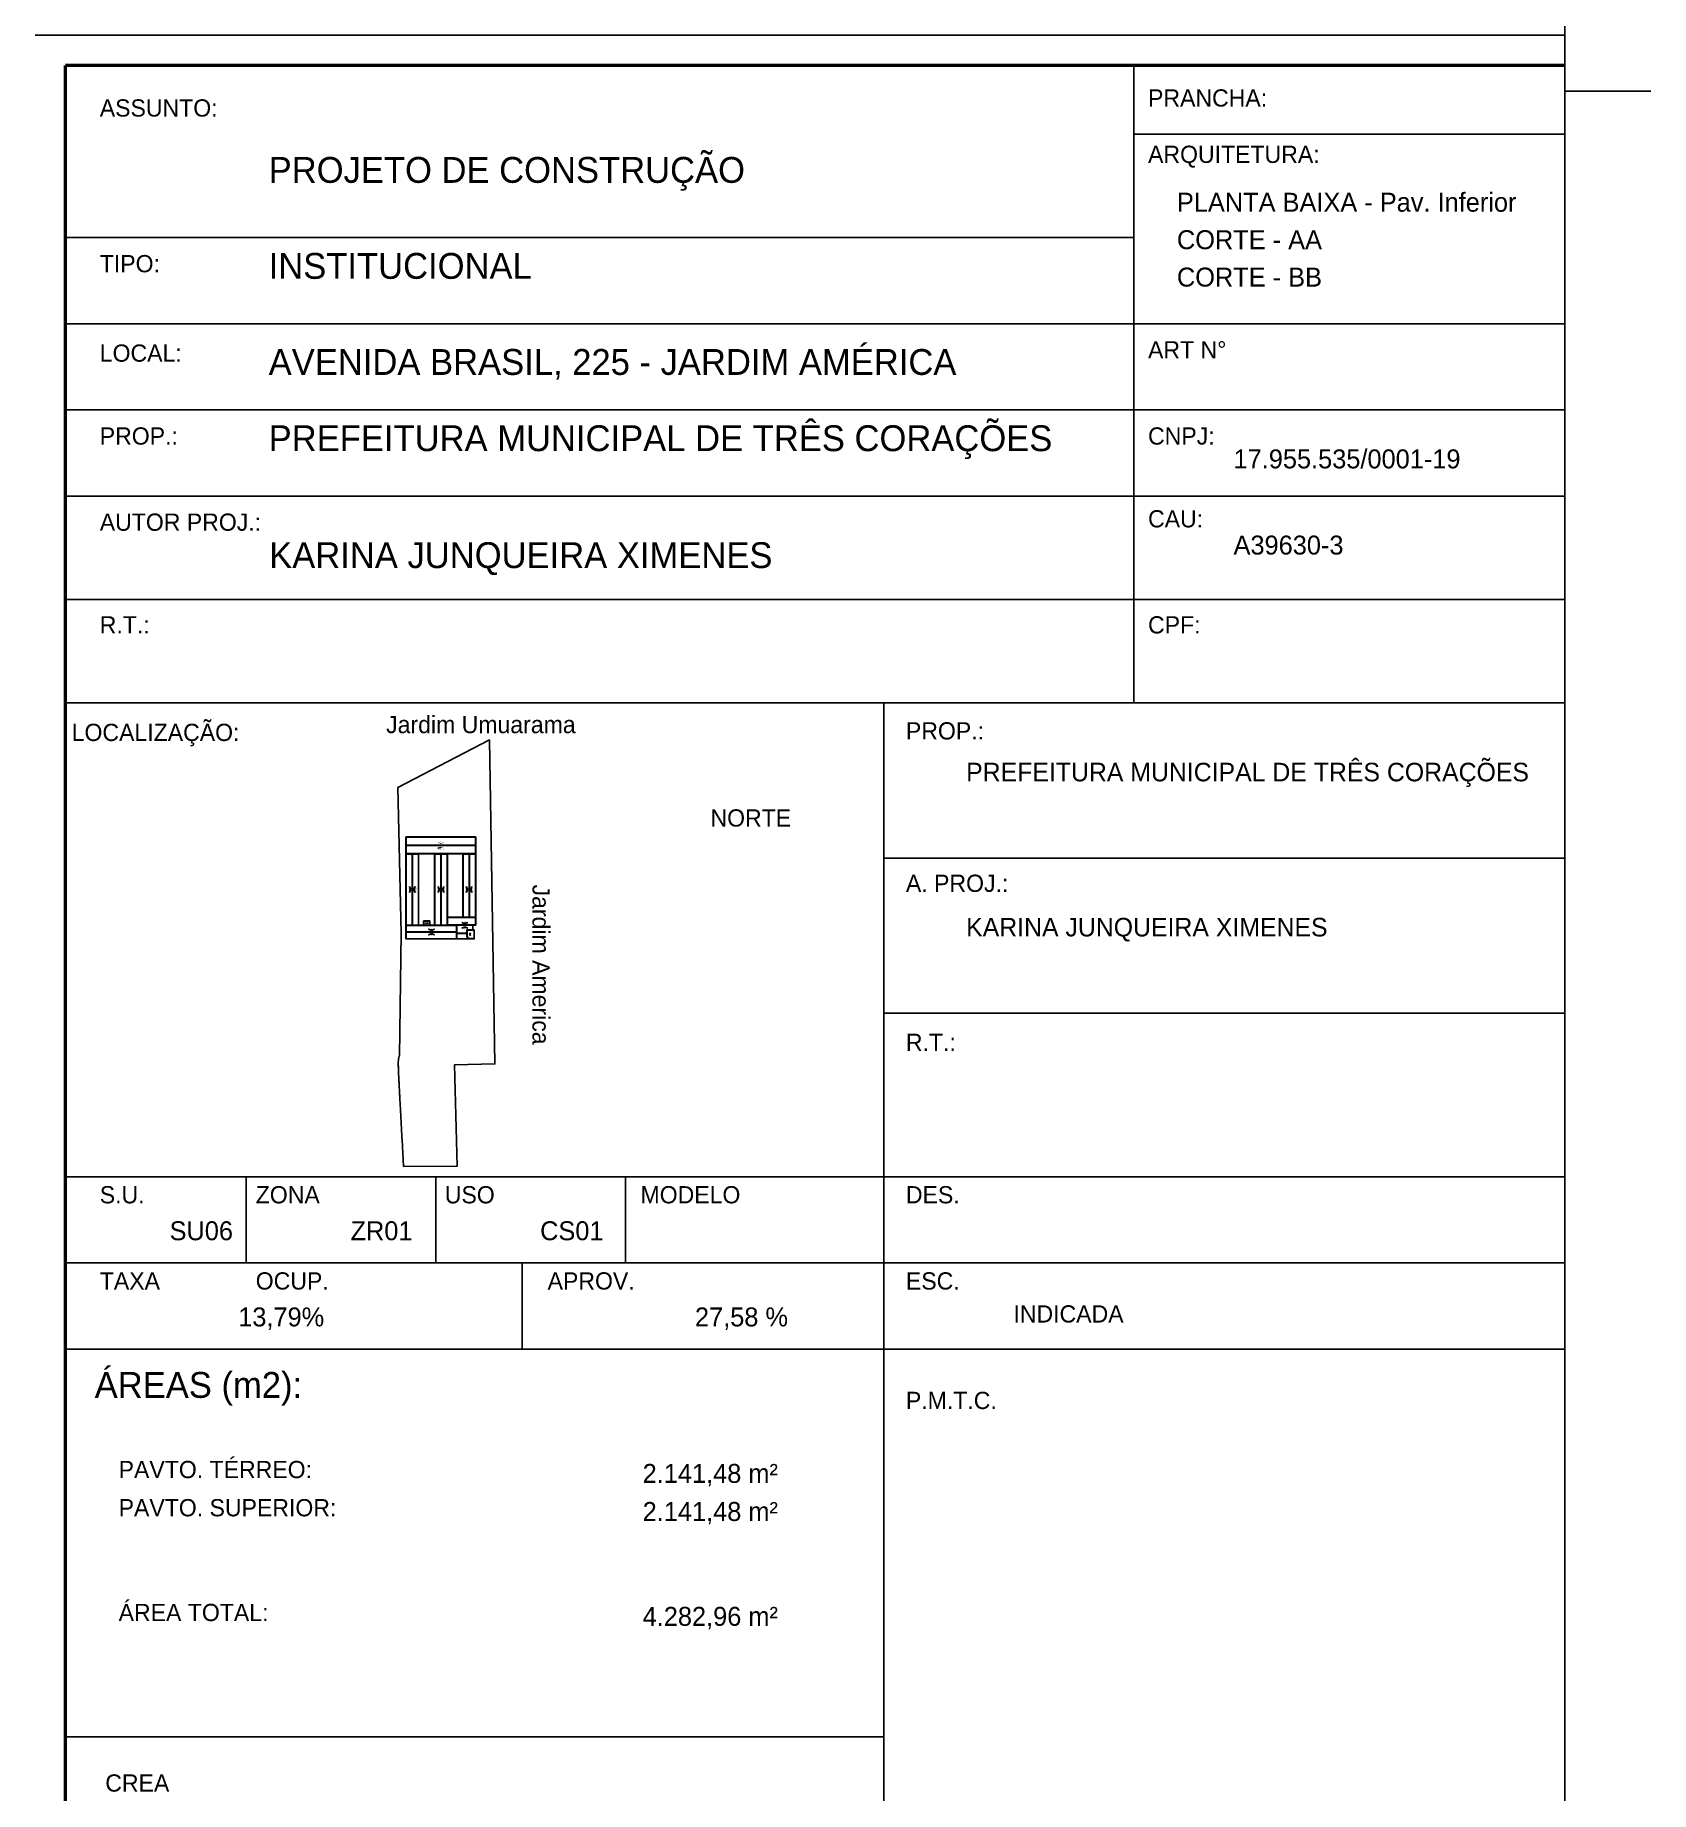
# Model space of a CAD drawing. Header units: metres. Extents: x -999 to 3200, y -1400 to 5056.
# Drawn here: x 1367.18 to 1385.93, y 4712.13 to 4732.51 of the extents above; entities that cross this region are included whole.
import ezdxf

# ---------------------------------------------------------------- set-up
doc = ezdxf.new("R2010")
doc.units = ezdxf.units.M
for name, color, linetype, true_color in [('0.4', 7, 'Continuous', 0x000008), ('0.8', 7, 'Continuous', 0x000008), ('1', 7, 'Continuous', 0x000001), ('LINHAS', 7, 'Continuous', 0x000002), ('S2MARGF', 7, 'Continuous', 0x000004), ('S2MARGG', 7, 'Continuous', 0x00000d), ('TEXTO', 7, 'Continuous', 0x000008)]:
    doc.layers.add(name, color=color, linetype=linetype, true_color=true_color)

msp = doc.modelspace()

# ---------------------------------------------------------------- texts
at = {"color": 7}
for s, p in [('17.955.535/0001-19', (1381.083, 4727.485)), ('A39630-3', (1381.083, 4726.485))]:
    msp.add_text(s, height=0.22, dxfattribs=at).set_placement(p)
at = {"layer": '1', "color": 8}
for insert, char_height, width, attachment_point, rotation in [((1371.884, 4723.142), 0.00565, 0.09818, 2, 180), ((1371.884, 4723.077), 0.00565, 0.09818, 8, 180), ((1371.52, 4722.596), 0.00565, 0.09818, 2, 270), ((1371.585, 4722.596), 0.00565, 0.09818, 8, 270), ((1371.853, 4722.596), 0.00565, 0.09818, 2, 270), ((1371.919, 4722.596), 0.00565, 0.09818, 8, 270), ((1372.179, 4722.596), 0.00565, 0.09818, 2, 270), ((1372.244, 4722.596), 0.00565, 0.09818, 8, 270), ((1371.72, 4722.208), 0.00285, 0.04945, 2, 180), ((1371.774, 4722.137), 0.00565, 0.09818, 2, 180), ((1372.162, 4722.215), 0.00565, 0.09818, 2, 180), ((1372.162, 4722.15), 0.00565, 0.09818, 8, 180), ((1372.226, 4722.077), 0.00296, 0.05142, 8, 270), ((1371.774, 4722.072), 0.00565, 0.09818, 8, 180)]:
    msp.add_mtext('TELHA METALICA\\Pi = 10%', dxfattribs=dict(at, insert=insert, char_height=char_height, width=width, attachment_point=attachment_point, rotation=rotation))
at = {"layer": 'TEXTO', "color": 7}
for s, height, p in [('PRANCHA:', 0.2, (1380.091, 4731.684)), ('ASSUNTO:', 0.2, (1367.926, 4731.568)), ('PROJETO DE CONSTRUÇÃO', 0.3, (1369.886, 4730.799)), ('ARQUITETURA:', 0.2, (1380.091, 4731.03)), ('PLANTA BAIXA - Pav. Inferior', 0.22, (1380.426, 4730.464)), ('CORTE - AA ', 0.22, (1380.426, 4730.029)), ('TIPO:', 0.2, (1367.926, 4729.761)), ('INSTITUCIONAL', 0.3, (1369.886, 4729.685)), ('CORTE - BB', 0.22, (1380.426, 4729.595)), ('LOCAL:', 0.2, (1367.926, 4728.723)), ('AVENIDA BRASIL, 225 - JARDIM AMÉRICA', 0.3, (1369.886, 4728.57)), ('ART N%%d', 0.2, (1380.091, 4728.761)), ('PREFEITURA MUNICIPAL DE TRÊS CORAÇÕES', 0.3, (1369.886, 4727.685)), ('PROP.:', 0.2, (1367.926, 4727.761)), ('CNPJ:', 0.2, (1380.091, 4727.761)), ('CAU:', 0.2, (1380.091, 4726.8)), ('AUTOR PROJ.:', 0.2, (1367.926, 4726.761)), ('KARINA JUNQUEIRA XIMENES ', 0.3, (1369.892, 4726.328)), ('R.T.:', 0.2, (1367.926, 4725.569)), ('CPF:', 0.2, (1380.091, 4725.569)), ('LOCALIZAÇÃO:', 0.2, (1367.6, 4724.321)), ('Jardim Umuarama', 0.2, (1371.249, 4724.412, -0.001)), ('PROP.:', 0.2, (1377.281, 4724.339)), ('PREFEITURA MUNICIPAL DE TRÊS CORAÇÕES', 0.21546, (1377.98, 4723.853)), ('NORTE', 0.2, (1375.013, 4723.328)), ('A. PROJ.:', 0.2, (1377.281, 4722.57)), ('KARINA JUNQUEIRA XIMENES', 0.21546, (1377.98, 4722.053)), ('R.T.:', 0.2, (1377.281, 4720.724)), ('S.U.', 0.2, (1367.926, 4718.955)), ('ZONA', 0.2, (1369.736, 4718.955)), ('USO', 0.2, (1371.93, 4718.955)), ('MODELO', 0.2, (1374.201, 4718.955)), ('DES.', 0.2, (1377.281, 4718.955)), ('SU06', 0.22, (1368.736, 4718.527)), ('ZR01', 0.22, (1370.836, 4718.527)), ('CS01', 0.22, (1373.036, 4718.527)), ('TAXA', 0.2, (1367.926, 4717.955)), ('OCUP.', 0.2, (1369.736, 4717.955)), ('APROV.', 0.2, (1373.123, 4717.955)), ('ESC.', 0.2, (1377.281, 4717.955)), ('13,79%%%', 0.22, (1369.533, 4717.527)), ('13,79%%%', 0.22, (1369.533, 4717.527)), ('27,58 %%%', 0.22, (1374.833, 4717.527)), ('INDICADA', 0.2, (1378.529, 4717.572)), ('ÁREAS (m2):', 0.3, (1367.867, 4716.698)), ('P.M.T.C.', 0.2, (1377.281, 4716.568)), ('PAVTO. TÉRREO:', 0.2, (1368.145, 4715.766)), ('2.141,48 m²', 0.22, (1374.226, 4715.711)), ('PAVTO. SUPERIOR:', 0.2, (1368.145, 4715.323)), ('2.141,48 m²', 0.22, (1374.226, 4715.269)), ('ÁREA TOTAL: ', 0.2, (1368.145, 4714.107)), ('4.282,96 m²', 0.22, (1374.226, 4714.052)), ('CREA', 0.2, (1367.99, 4712.128))]:
    msp.add_text(s, height=height, dxfattribs=at).set_placement(p)
msp.add_text('Jardim America', height=0.2, rotation=270, dxfattribs=at).set_placement((1372.947, 4722.655, -0.001))

# ---------------------------------------------------------------- hatches: boundary and pattern name
at = {"layer": '0.4'}
h = msp.add_hatch(dxfattribs=at)
h.set_pattern_fill('ANSI31', color=8)
h.paths.add_polyline_path([(1372.287, 4723.014), (1372.287, 4723.108), (1371.481, 4723.108), (1371.481, 4723.014), (1372.287, 4723.014)])
h.paths.add_polyline_path([(1372.287, 4723.111), (1372.287, 4723.205), (1371.481, 4723.205), (1371.481, 4723.111), (1372.287, 4723.111)])
h.paths.add_polyline_path([(1372.287, 4722.187), (1372.287, 4722.272), (1371.96, 4722.272), (1371.96, 4722.187), (1372.287, 4722.187)])
h.paths.add_polyline_path([(1372.196, 4722.216), (1372.162, 4722.199), (1372.127, 4722.216), (1372.162, 4722.207), (1372.196, 4722.216)])
h.paths.add_polyline_path([(1372.254, 4722.128), (1372.254, 4722.183), (1372.07, 4722.183), (1372.07, 4722.089), (1372.187, 4722.089), (1372.187, 4722.128), (1372.254, 4722.128)])
h.paths.add_polyline_path([(1372.067, 4722.105), (1372.067, 4722.181), (1371.96, 4722.181), (1371.481, 4722.181), (1371.481, 4722.105), (1372.067, 4722.105)])
h.paths.add_polyline_path([(1371.809, 4722.138), (1371.774, 4722.12), (1371.74, 4722.138), (1371.774, 4722.129), (1371.809, 4722.138)])
h.paths.add_polyline_path([(1371.481, 4722.102), (1371.481, 4722.026), (1372.067, 4722.026), (1372.067, 4722.102), (1371.481, 4722.102)])
h.paths.add_polyline_path([(1371.809, 4722.071), (1371.774, 4722.08), (1371.74, 4722.071), (1371.774, 4722.088), (1371.809, 4722.071)])
h.paths.add_polyline_path([(1372.197, 4722.214), (1372.127, 4722.214), (1372.127, 4722.232), (1372.197, 4722.232), (1372.197, 4722.214), (1372.197, 4722.214)])
h.paths.add_polyline_path([(1372.197, 4722.135), (1372.127, 4722.135), (1372.127, 4722.153), (1372.197, 4722.153), (1372.197, 4722.135)])
h.paths.add_polyline_path([(1371.809, 4722.135), (1371.739, 4722.135), (1371.739, 4722.154), (1371.809, 4722.154), (1371.809, 4722.135)])
h.paths.add_polyline_path([(1371.809, 4722.057), (1371.739, 4722.057), (1371.739, 4722.075), (1371.809, 4722.075), (1371.809, 4722.057)])
h.paths.add_polyline_path([(1371.919, 4723.062), (1371.849, 4723.062), (1371.849, 4723.081), (1371.919, 4723.081), (1371.919, 4723.062)])
h.paths.add_polyline_path([(1371.919, 4723.141), (1371.849, 4723.141), (1371.849, 4723.159), (1371.919, 4723.159), (1371.919, 4723.141)])
h = msp.add_hatch(dxfattribs=at)
h.set_pattern_fill('ANSI31', color=8)
h.paths.add_polyline_path([(1372.287, 4722.275), (1372.287, 4723.009), (1372.216, 4723.009), (1372.216, 4722.275), (1372.287, 4722.275)])
h.paths.add_polyline_path([(1372.245, 4722.631), (1372.237, 4722.596), (1372.245, 4722.562), (1372.228, 4722.596), (1372.245, 4722.631)])
h.paths.add_polyline_path([(1372.213, 4722.275), (1372.213, 4723.009), (1372.143, 4723.009), (1372.143, 4722.275), (1372.213, 4722.275)])
h.paths.add_polyline_path([(1372.178, 4722.631), (1372.196, 4722.596), (1372.178, 4722.562), (1372.187, 4722.596), (1372.178, 4722.631)])
h.paths.add_polyline_path([(1371.958, 4722.183), (1371.958, 4723.009), (1371.888, 4723.009), (1371.888, 4722.183), (1371.958, 4722.183)])
h.paths.add_polyline_path([(1371.92, 4722.562), (1371.902, 4722.596), (1371.92, 4722.631), (1371.911, 4722.596), (1371.92, 4722.562)])
h.paths.add_polyline_path([(1371.884, 4722.183), (1371.884, 4723.009), (1371.814, 4723.009), (1371.814, 4722.183), (1371.884, 4722.183)])
h.paths.add_polyline_path([(1371.852, 4722.562), (1371.861, 4722.596), (1371.852, 4722.631), (1371.87, 4722.596), (1371.852, 4722.562)])
h.paths.add_polyline_path([(1371.624, 4722.183), (1371.624, 4723.009), (1371.554, 4723.009), (1371.554, 4722.183), (1371.624, 4722.183)])
h.paths.add_polyline_path([(1371.586, 4722.562), (1371.568, 4722.596), (1371.586, 4722.631), (1371.577, 4722.596), (1371.586, 4722.562)])
h.paths.add_polyline_path([(1371.551, 4722.183), (1371.551, 4723.009), (1371.481, 4723.009), (1371.481, 4722.183), (1371.551, 4722.183)])
h.paths.add_polyline_path([(1371.519, 4722.562), (1371.528, 4722.596), (1371.519, 4722.631), (1371.536, 4722.596), (1371.519, 4722.562)])
h.paths.add_polyline_path([(1372.269, 4722.028), (1372.269, 4722.126), (1372.191, 4722.126), (1372.191, 4722.058), (1372.191, 4722.055), (1372.191, 4722.052), (1372.192, 4722.05), (1372.193, 4722.047), (1372.194, 4722.044), (1372.195, 4722.042), (1372.197, 4722.04), (1372.198, 4722.038), (1372.2, 4722.036), (1372.202, 4722.034), (1372.205, 4722.032), (1372.207, 4722.031), (1372.21, 4722.03), (1372.212, 4722.029), (1372.215, 4722.028), (1372.218, 4722.028), (1372.22, 4722.028), (1372.269, 4722.028)])
h.paths.add_polyline_path([(1372.227, 4722.095), (1372.222, 4722.077), (1372.227, 4722.059), (1372.218, 4722.077), (1372.227, 4722.095)])
h.paths.add_polyline_path([(1372.241, 4722.631), (1372.241, 4722.561), (1372.263, 4722.561), (1372.263, 4722.631), (1372.241, 4722.631)])
h.paths.add_polyline_path([(1372.161, 4722.631), (1372.161, 4722.561), (1372.182, 4722.561), (1372.182, 4722.631), (1372.161, 4722.631)])
h.paths.add_polyline_path([(1371.916, 4722.631), (1371.916, 4722.561), (1371.937, 4722.561), (1371.937, 4722.631), (1371.916, 4722.631)])
h.paths.add_polyline_path([(1371.835, 4722.631), (1371.835, 4722.561), (1371.856, 4722.561), (1371.856, 4722.631), (1371.835, 4722.631), (1371.835, 4722.631)])
h.paths.add_polyline_path([(1371.582, 4722.631), (1371.582, 4722.561), (1371.603, 4722.561), (1371.603, 4722.631), (1371.582, 4722.631)])
h.paths.add_polyline_path([(1371.502, 4722.631), (1371.502, 4722.561), (1371.523, 4722.561), (1371.523, 4722.631), (1371.502, 4722.631), (1371.502, 4722.631)])
h.paths.add_polyline_path([(1372.225, 4722.095), (1372.225, 4722.059), (1372.236, 4722.059), (1372.236, 4722.095), (1372.225, 4722.095), (1372.225, 4722.095)])
at = {"layer": '0.8'}
h = msp.add_hatch(dxfattribs=at)
h.set_pattern_fill('ANSI31', color=8)
h.paths.add_polyline_path([(1371.753, 4722.232), (1371.686, 4722.232), (1371.686, 4722.183), (1371.753, 4722.183), (1371.753, 4722.232)])
h.paths.add_polyline_path([(1371.737, 4722.207), (1371.702, 4722.207), (1371.702, 4722.217), (1371.737, 4722.217), (1371.737, 4722.207), (1371.737, 4722.207)])
at = {"layer": '1'}
h = msp.add_hatch(color=8, dxfattribs=at)
h.dxf.hatch_style = 1
h.paths.add_polyline_path([(1371.884, 4723.135), (1371.849, 4723.143), (1371.884, 4723.126), (1371.919, 4723.143), (1371.884, 4723.135)])
h = msp.add_hatch(color=8, dxfattribs=at)
h.dxf.hatch_style = 1
h.paths.add_polyline_path([(1371.884, 4723.085), (1371.849, 4723.076), (1371.884, 4723.094), (1371.919, 4723.076), (1371.884, 4723.085)])
h = msp.add_hatch(color=8, dxfattribs=at)
h.dxf.hatch_style = 1
h.paths.add_polyline_path([(1371.528, 4722.596), (1371.519, 4722.562), (1371.536, 4722.596), (1371.519, 4722.631), (1371.528, 4722.596)])
h = msp.add_hatch(color=8, dxfattribs=at)
h.dxf.hatch_style = 1
h.paths.add_polyline_path([(1371.577, 4722.596), (1371.586, 4722.562), (1371.568, 4722.596), (1371.586, 4722.631), (1371.577, 4722.596)])
h = msp.add_hatch(color=8, dxfattribs=at)
h.dxf.hatch_style = 1
h.paths.add_polyline_path([(1371.861, 4722.596), (1371.852, 4722.562), (1371.87, 4722.596), (1371.852, 4722.631), (1371.861, 4722.596)])
h = msp.add_hatch(color=8, dxfattribs=at)
h.dxf.hatch_style = 1
h.paths.add_polyline_path([(1371.911, 4722.596), (1371.92, 4722.562), (1371.902, 4722.596), (1371.92, 4722.631), (1371.911, 4722.596)])
h = msp.add_hatch(color=8, dxfattribs=at)
h.dxf.hatch_style = 1
h.paths.add_polyline_path([(1372.187, 4722.596), (1372.178, 4722.562), (1372.196, 4722.596), (1372.178, 4722.631), (1372.187, 4722.596)])
h = msp.add_hatch(color=8, dxfattribs=at)
h.dxf.hatch_style = 1
h.paths.add_polyline_path([(1372.237, 4722.596), (1372.245, 4722.562), (1372.228, 4722.596), (1372.245, 4722.631), (1372.237, 4722.596)])
h = msp.add_hatch(color=8, dxfattribs=at)
h.dxf.hatch_style = 1
h.paths.add_polyline_path([(1371.72, 4722.204), (1371.702, 4722.209), (1371.72, 4722.2), (1371.737, 4722.209), (1371.72, 4722.204)])
h = msp.add_hatch(color=8, dxfattribs=at)
h.dxf.hatch_style = 1
h.paths.add_polyline_path([(1371.774, 4722.129), (1371.74, 4722.138), (1371.774, 4722.12), (1371.809, 4722.138), (1371.774, 4722.129)])
h = msp.add_hatch(color=8, dxfattribs=at)
h.dxf.hatch_style = 1
h.paths.add_polyline_path([(1371.774, 4722.08), (1371.74, 4722.071), (1371.774, 4722.088), (1371.809, 4722.071), (1371.774, 4722.08)])
h = msp.add_hatch(color=8, dxfattribs=at)
h.dxf.hatch_style = 1
h.paths.add_polyline_path([(1372.162, 4722.207), (1372.127, 4722.216), (1372.162, 4722.199), (1372.196, 4722.216), (1372.162, 4722.207)])
h = msp.add_hatch(color=8, dxfattribs=at)
h.dxf.hatch_style = 1
h.paths.add_polyline_path([(1372.162, 4722.158), (1372.127, 4722.149), (1372.162, 4722.166), (1372.196, 4722.149), (1372.162, 4722.158)])
h = msp.add_hatch(color=8, dxfattribs=at)
h.dxf.hatch_style = 1
h.paths.add_polyline_path([(1372.222, 4722.077), (1372.227, 4722.059), (1372.218, 4722.077), (1372.227, 4722.095), (1372.222, 4722.077)])

# ---------------------------------------------------------------- linework, layer by layer
at = {"layer": '1', "color": 8}
for p, q in [((1371.479, 4723.207), (1372.289, 4723.207)), ((1371.479, 4723.012), (1371.479, 4723.207)), ((1371.481, 4723.205), (1372.287, 4723.205)), ((1371.481, 4723.014), (1371.481, 4723.205)), ((1372.287, 4723.111), (1371.481, 4723.111)), ((1372.287, 4723.109), (1371.481, 4723.109)), ((1372.287, 4723.108), (1371.481, 4723.108)), ((1372.287, 4723.205), (1372.287, 4723.014)), ((1372.289, 4723.207), (1372.289, 4723.012)), ((1372.289, 4723.012), (1371.479, 4723.012)), ((1372.287, 4723.014), (1371.481, 4723.014)), ((1371.624, 4723.009), (1371.481, 4723.009)), ((1371.481, 4723.009), (1371.481, 4722.183)), ((1371.551, 4723.009), (1371.551, 4722.183)), ((1371.552, 4723.009), (1371.552, 4722.183)), ((1371.554, 4723.009), (1371.554, 4722.183)), ((1371.624, 4722.183), (1371.624, 4723.009)), ((1371.958, 4723.009), (1371.814, 4723.009)), ((1371.814, 4723.009), (1371.814, 4722.183)), ((1371.849, 4723.076), (1371.884, 4723.085)), ((1371.884, 4723.009), (1371.884, 4722.183)), ((1371.886, 4723.009), (1371.886, 4722.183)), ((1371.888, 4723.009), (1371.888, 4722.183)), ((1371.958, 4722.183), (1371.958, 4723.009)), ((1372.287, 4723.009), (1372.143, 4723.009)), ((1372.143, 4723.009), (1372.143, 4722.275)), ((1372.213, 4723.009), (1372.213, 4722.275)), ((1372.215, 4723.009), (1372.215, 4722.275)), ((1372.216, 4723.009), (1372.216, 4722.275)), ((1372.287, 4722.275), (1372.287, 4723.009)), ((1371.528, 4722.596), (1371.519, 4722.631)), ((1371.536, 4722.596), (1371.519, 4722.631)), ((1371.519, 4722.562), (1371.528, 4722.596)), ((1371.536, 4722.596), (1371.519, 4722.562)), ((1371.568, 4722.596), (1371.586, 4722.631)), ((1371.568, 4722.596), (1371.586, 4722.562)), ((1371.577, 4722.596), (1371.586, 4722.631)), ((1371.586, 4722.562), (1371.577, 4722.596)), ((1371.861, 4722.596), (1371.852, 4722.631)), ((1371.87, 4722.596), (1371.852, 4722.631)), ((1371.852, 4722.562), (1371.861, 4722.596)), ((1371.87, 4722.596), (1371.852, 4722.562)), ((1371.902, 4722.596), (1371.92, 4722.631)), ((1371.902, 4722.596), (1371.92, 4722.562)), ((1371.911, 4722.596), (1371.92, 4722.631)), ((1371.92, 4722.562), (1371.911, 4722.596)), ((1372.187, 4722.596), (1372.178, 4722.631)), ((1372.196, 4722.596), (1372.178, 4722.631)), ((1372.178, 4722.562), (1372.187, 4722.596)), ((1372.196, 4722.596), (1372.178, 4722.562)), ((1372.228, 4722.596), (1372.245, 4722.631)), ((1372.228, 4722.596), (1372.245, 4722.562)), ((1372.237, 4722.596), (1372.245, 4722.631)), ((1372.245, 4722.562), (1372.237, 4722.596)), ((1372.067, 4722.105), (1371.481, 4722.105)), ((1372.067, 4722.104), (1371.481, 4722.104)), ((1372.067, 4722.102), (1371.481, 4722.102)), ((1371.684, 4722.234), (1371.755, 4722.234)), ((1371.684, 4722.183), (1371.684, 4722.234)), ((1371.686, 4722.232), (1371.753, 4722.232)), ((1371.686, 4722.183), (1371.686, 4722.232)), ((1371.702, 4722.209), (1371.72, 4722.204)), ((1371.72, 4722.2), (1371.702, 4722.209)), ((1371.72, 4722.204), (1371.737, 4722.209)), ((1371.72, 4722.2), (1371.737, 4722.209)), ((1371.74, 4722.138), (1371.774, 4722.129)), ((1371.774, 4722.12), (1371.74, 4722.138)), ((1371.774, 4722.088), (1371.74, 4722.071)), ((1371.753, 4722.183), (1371.753, 4722.232)), ((1371.755, 4722.183), (1371.755, 4722.234)), ((1371.774, 4722.129), (1371.809, 4722.138)), ((1371.774, 4722.12), (1371.809, 4722.138)), ((1371.774, 4722.088), (1371.809, 4722.071)), ((1371.96, 4722.275), (1371.96, 4722.183)), ((1372.289, 4722.275), (1371.96, 4722.275)), ((1372.287, 4722.272), (1371.96, 4722.272)), ((1372.287, 4722.187), (1371.96, 4722.187)), ((1372.254, 4722.185), (1371.96, 4722.185)), ((1371.96, 4722.183), (1372.07, 4722.183)), ((1372.07, 4722.183), (1372.07, 4722.087)), ((1372.254, 4722.183), (1372.07, 4722.183)), ((1372.07, 4722.089), (1372.187, 4722.089)), ((1372.127, 4722.216), (1372.162, 4722.207)), ((1372.162, 4722.199), (1372.127, 4722.216)), ((1372.162, 4722.166), (1372.127, 4722.149)), ((1372.127, 4722.149), (1372.162, 4722.158)), ((1372.162, 4722.207), (1372.196, 4722.216)), ((1372.162, 4722.199), (1372.196, 4722.216)), ((1372.162, 4722.166), (1372.196, 4722.149)), ((1372.162, 4722.158), (1372.196, 4722.149)), ((1372.187, 4722.089), (1372.187, 4722.128)), ((1372.187, 4722.128), (1372.254, 4722.128)), ((1372.189, 4722.058), (1372.189, 4722.126)), ((1372.189, 4722.126), (1372.269, 4722.126)), ((1372.191, 4722.058), (1372.191, 4722.126)), ((1372.218, 4722.077), (1372.227, 4722.095)), ((1372.222, 4722.077), (1372.227, 4722.095)), ((1372.254, 4722.128), (1372.254, 4722.185)), ((1372.254, 4722.185), (1372.287, 4722.185)), ((1372.256, 4722.128), (1372.256, 4722.183)), ((1372.256, 4722.183), (1372.289, 4722.183)), ((1372.256, 4722.128), (1372.271, 4722.128)), ((1372.287, 4722.185), (1372.287, 4722.272)), ((1372.289, 4722.183), (1372.289, 4722.275)), ((1371.74, 4722.071), (1371.774, 4722.08)), ((1371.774, 4722.08), (1371.809, 4722.071)), ((1372.07, 4722.087), (1372.187, 4722.087)), ((1372.22, 4722.026), (1372.07, 4722.026)), ((1372.22, 4722.024), (1372.07, 4722.024)), ((1372.187, 4722.087), (1372.187, 4722.058)), ((1372.218, 4722.077), (1372.227, 4722.059)), ((1372.227, 4722.059), (1372.222, 4722.077))]:
    msp.add_line(p, q, dxfattribs=at)
at = {"layer": '1', "color": 1}
msp.add_lwpolyline([(1371.452, 4719.381), (1372.075, 4719.387), (1372.044, 4720.564), (1372.512, 4720.573), (1372.448, 4724.333), (1371.386, 4723.783), (1371.422, 4722.091), (1371.406, 4720.668), (1371.399, 4720.663), (1371.395, 4720.648), (1371.393, 4720.628), (1371.391, 4720.613), (1371.39, 4720.598), (1371.39, 4720.583), (1371.39, 4720.568), (1371.39, 4720.553), (1371.391, 4720.538), (1371.391, 4720.523), (1371.392, 4720.507), (1371.392, 4720.492), (1371.393, 4720.477), (1371.394, 4720.462), (1371.394, 4720.451), (1371.394, 4720.447), (1371.395, 4720.432), (1371.396, 4720.417), (1371.397, 4720.4), (1371.398, 4720.371), (1371.399, 4720.356), (1371.399, 4720.341), (1371.4, 4720.326), (1371.401, 4720.311), (1371.402, 4720.296), (1371.403, 4720.281), (1371.403, 4720.266), (1371.404, 4720.25), (1371.405, 4720.235), (1371.406, 4720.22), (1371.407, 4720.205), (1371.407, 4720.19), (1371.408, 4720.175), (1371.409, 4720.16), (1371.41, 4720.145), (1371.411, 4720.13), (1371.412, 4720.114), (1371.412, 4720.099), (1371.413, 4720.084), (1371.414, 4720.069), (1371.415, 4720.054), (1371.416, 4720.039), (1371.416, 4720.024), (1371.417, 4720.009), (1371.418, 4719.993), (1371.419, 4719.978), (1371.42, 4719.963), (1371.42, 4719.948), (1371.421, 4719.933), (1371.422, 4719.918), (1371.423, 4719.903), (1371.423, 4719.888), (1371.424, 4719.873), (1371.425, 4719.857), (1371.426, 4719.842), (1371.427, 4719.827), (1371.427, 4719.812), (1371.428, 4719.797), (1371.429, 4719.782), (1371.43, 4719.767), (1371.431, 4719.752), (1371.431, 4719.737), (1371.432, 4719.721), (1371.434, 4719.691), (1371.452, 4719.381)], dxfattribs=at)
at = {"layer": '1', "color": 8}
for points in [[(1371.626, 4723.012), (1371.479, 4723.012), (1371.479, 4722.183), (1371.626, 4722.183), (1371.626, 4723.012)], [(1371.96, 4723.009), (1371.96, 4723.012), (1371.812, 4723.012), (1371.812, 4722.183), (1371.96, 4722.183), (1371.96, 4723.012)], [(1371.96, 4722.183), (1371.479, 4722.183), (1371.479, 4722.024), (1372.046, 4722.024), (1372.07, 4722.024), (1372.07, 4722.183), (1371.96, 4722.183)], [(1372.271, 4722.128), (1372.271, 4722.024), (1372.22, 4722.024)], [(1372.269, 4722.126), (1372.269, 4722.026), (1372.22, 4722.026)], [(1372.269, 4722.028), (1372.22, 4722.028)]]:
    msp.add_lwpolyline(points, dxfattribs=at)
for points in [[(1372.289, 4722.275), (1372.289, 4723.012), (1372.141, 4723.012), (1372.141, 4722.275)], [(1371.96, 4722.181), (1371.481, 4722.181), (1371.481, 4722.026), (1372.046, 4722.026), (1372.067, 4722.026), (1372.067, 4722.181)]]:
    msp.add_lwpolyline(points, close=True, dxfattribs=at)
for radius in [0.0336, 0.0312, 0.0297]:
    msp.add_arc((1372.22, 4722.058), radius, 180, 270, dxfattribs=at)
at = {"layer": 'LINHAS', "color": 7}
for p, q in [((1384.926, 4732.513), (1367.176, 4732.513)), ((1379.926, 4724.763), (1379.926, 4732.163)), ((1384.926, 4731.363), (1379.926, 4731.363)), ((1379.926, 4730.163), (1367.526, 4730.163)), ((1384.926, 4729.163), (1367.526, 4729.163)), ((1384.926, 4728.163), (1367.526, 4728.163)), ((1384.926, 4727.163), (1367.526, 4727.163)), ((1384.926, 4725.963), (1367.526, 4725.963)), ((1384.926, 4724.763), (1367.526, 4724.763)), ((1377.026, 4724.763), (1377.026, 4707.263)), ((1384.926, 4722.963), (1377.026, 4722.963)), ((1384.926, 4721.163), (1377.026, 4721.163)), ((1384.926, 4719.263), (1367.526, 4719.263)), ((1369.626, 4719.263), (1369.626, 4718.263)), ((1371.826, 4719.263), (1371.826, 4718.263)), ((1374.026, 4719.263), (1374.026, 4718.263)), ((1384.926, 4718.263), (1367.526, 4718.263)), ((1372.826, 4718.263), (1372.826, 4717.263)), ((1384.926, 4717.263), (1367.526, 4717.263)), ((1377.026, 4712.763), (1367.526, 4712.763))]:
    msp.add_line(p, q, dxfattribs=at)
for points in [[(1367.526, 4732.163, 0.04, 0.04, 0), (1367.526, 4703.163, 0.04, 0.04, 0)], [(1384.926, 4732.163, 0.04, 0.04, 0), (1367.526, 4732.163, 0.04, 0.04, 0)]]:
    msp.add_lwpolyline(points, format="xyseb", dxfattribs=at)
at = {"layer": 'S2MARGF', "color": 4}
msp.add_line((1384.926, 4731.863), (1385.926, 4731.863), dxfattribs=at)
at = {"layer": 'S2MARGG', "color": 13}
msp.add_line((1384.926, 4703.163), (1384.926, 4785.263), dxfattribs=at)

msp.set_redraw_order([(e.dxf.handle, doc.entitydb.next_handle()) for e in msp.query("TEXT MTEXT ATTDEF DIMENSION ARC_DIMENSION")])  # texts and dimensions are drawn at this point

doc.saveas('drawing.dxf')
